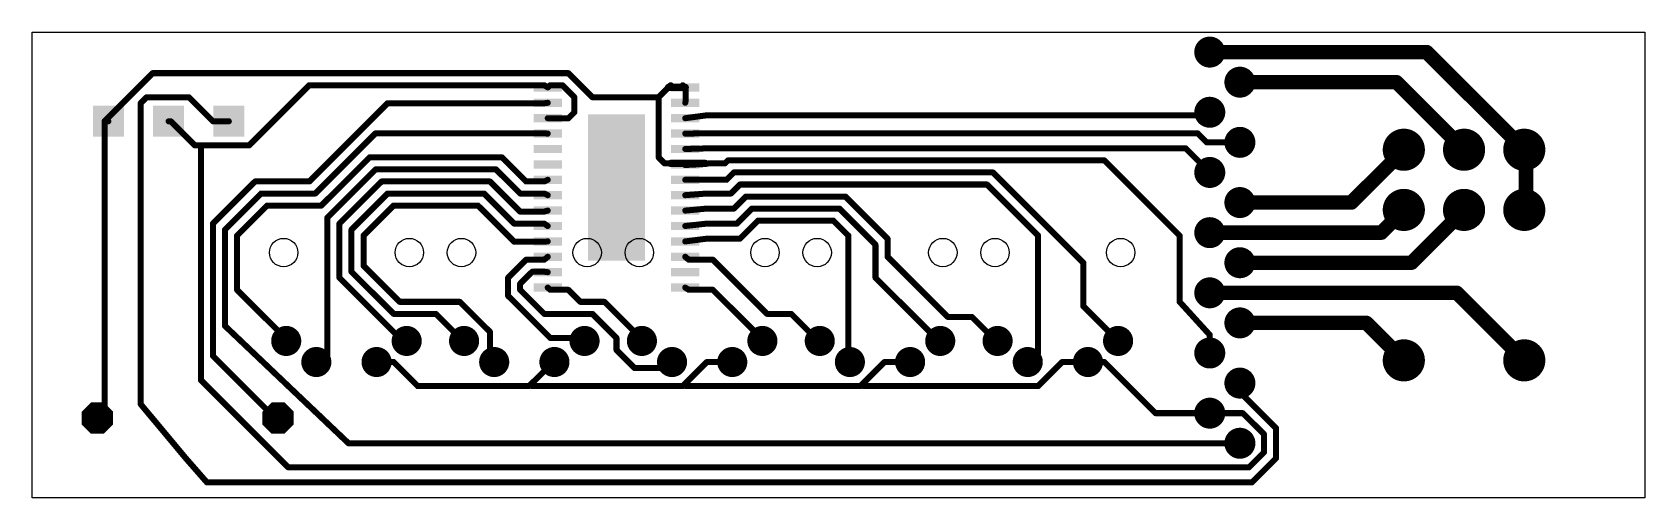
# Model space of a CAD drawing. Extents: x 0 to 68, y -7 to 12.7.
import ezdxf

# ---------------------------------------------------------------- set-up
doc = ezdxf.new("R2010")
doc.units = 0
for name, color, linetype in [('16', 175, 'CONTINUOUS'), ('17', 82, 'CONTINUOUS'), ('20', 7, 'CONTINUOUS')]:
    doc.layers.add(name, color=color, linetype=linetype)

# ---------------------------------------------------------------- blocks, each defined once
blk = doc.blocks.new('ROUNDP')
at = {"const_width": 0.5}
blk.add_lwpolyline([(0, -0.25, 1), (0, 0.25, 1), (0, -0.25)], format="xyb", dxfattribs=at)
blk = doc.blocks.new('SQUAREP')
blk.add_solid([(-0.5, -0.5), (0.5, -0.5), (-0.5, 0.5), (0.5, 0.5)])
blk = doc.blocks.new('OCTAGONP')
at = {"const_width": 0.5}
blk.add_lwpolyline([(-0.25, -0.1036), (-0.25, 0.1036), (-0.1036, 0.25), (0.1036, 0.25), (0.25, 0.1036), (0.25, -0.1036), (0.1036, -0.25), (-0.1036, -0.25), (-0.25, -0.1036), (-0.25, 0.1036)], dxfattribs=at)
blk = doc.blocks.new('RECT')
blk.add_solid([(-0.5, -0.5), (0.5, -0.5), (-0.5, 0.5), (0.5, 0.5)])

msp = doc.modelspace()

# ---------------------------------------------------------------- linework, layer by layer
at = {"layer": '16'}
for points, const_width in [([(58.801, 11.811), (49.657, 11.811)], 0.6096), ([(62.865, 7.747), (58.801, 11.811)], 0.6096), ([(3.048, 8.89), (5.08, 10.922)], 0.254), ([(5.08, 10.922), (22.606, 10.922)], 0.254), ([(22.606, 10.922), (23.622, 9.906)], 0.254), ([(9.144, 7.874), (11.684, 10.414)], 0.254), ([(11.684, 10.414), (21.59, 10.414)], 0.254), ([(21.59, 10.414), (21.738, 10.321)], 0.254), ([(21.844, 10.414), (21.738, 10.321)], 0.254), ([(21.844, 10.414), (22.352, 10.414)], 0.254), ([(22.352, 10.414), (22.86, 9.906)], 0.254), ([(26.924, 10.414), (26.416, 9.906)], 0.254), ([(26.924, 10.321), (26.831, 10.321)], 0.3048), ([(27.538, 10.321), (26.924, 10.321)], 0.3048), ([(26.924, 10.414), (26.924, 10.321)], 0.254), ([(27.432, 10.414), (27.538, 10.321)], 0.254), ([(27.559, 10.287), (27.538, 10.321)], 0.254), ([(27.559, 10.287), (27.559, 9.779)], 0.254), ([(57.531, 10.541), (50.927, 10.541)], 0.6096), ([(60.325, 7.747), (57.531, 10.541)], 0.6096), ([(4.572, 9.652), (4.826, 9.906)], 0.254), ([(4.572, -3.048), (4.572, 9.652)], 0.254), ([(4.826, 9.906), (6.604, 9.906)], 0.254), ([(6.604, 9.906), (7.62, 8.89)], 0.254), ([(11.684, 6.35), (14.986, 9.652)], 0.254), ([(14.986, 9.652), (21.59, 9.652)], 0.254), ([(21.59, 9.652), (21.738, 9.671)], 0.254), ([(22.86, 9.906), (22.86, 9.271)], 0.254), ([(23.622, 9.906), (26.416, 9.906)], 0.254), ([(26.416, 9.906), (26.416, 7.366)], 0.254), ([(27.559, 9.779), (27.538, 9.671)], 0.254), ([(3.048, -4.064), (3.048, 8.89)], 0.254), ([(3.048, 8.89), (3.21, 8.89)], 0.254), ([(5.842, 8.89), (5.75, 8.89)], 0.254), ([(5.842, 8.89), (6.858, 7.874)], 0.254), ([(7.62, 8.89), (8.29, 8.89)], 0.254), ([(21.844, 9.017), (21.738, 9.021)], 0.254), ([(22.606, 9.017), (21.844, 9.017)], 0.254), ([(22.86, 9.271), (22.606, 9.017)], 0.254), ([(28.448, 9.144), (27.538, 9.021)], 0.254), ([(49.53, 9.144), (28.448, 9.144)], 0.254), ([(49.657, 9.271), (49.53, 9.144)], 0.254), ([(11.938, 5.842), (14.478, 8.382)], 0.254), ([(14.478, 8.382), (21.59, 8.382)], 0.254), ([(21.59, 8.382), (21.738, 8.371)], 0.254), ([(28.448, 8.382), (27.538, 8.371)], 0.254), ([(49.149, 8.382), (28.448, 8.382)], 0.254), ([(49.53, 8.001), (49.149, 8.382)], 0.254), ([(6.858, 7.874), (7.112, 7.874)], 0.254), ([(7.112, 7.874), (9.144, 7.874)], 0.254), ([(7.112, -2.032), (7.112, 7.874)], 0.254), ([(12.192, 5.334), (14.224, 7.366)], 0.254), ([(14.224, 7.366), (19.812, 7.366)], 0.254), ([(19.812, 7.366), (20.828, 6.35)], 0.254), ([(26.416, 7.366), (26.67, 7.112)], 0.254), ([(28.448, 7.747), (27.538, 7.721)], 0.254), ([(48.641, 7.747), (28.448, 7.747)], 0.254), ([(49.657, 6.731), (48.641, 7.747)], 0.254), ([(50.927, 8.001), (49.53, 8.001)], 0.254), ([(57.785, 7.62), (55.626, 5.461)], 0.6096), ([(57.785, 7.62), (57.84, 7.69)], 0.6096), ([(60.325, 7.747), (60.38, 7.69)], 0.6096), ([(62.865, 7.747), (62.92, 7.69)], 0.6096), ([(62.992, 7.62), (62.92, 7.69)], 0.6096), ([(62.992, 7.62), (62.992, 5.207)], 0.6096), ([(12.446, 4.826), (14.478, 6.858)], 0.254), ([(14.478, 6.858), (19.558, 6.858)], 0.254), ([(19.558, 6.858), (20.574, 5.842)], 0.254), ([(26.67, 7.112), (26.924, 7.112)], 0.254), ([(26.924, 7.112), (28.386, 7.112)], 0.3048), ([(28.386, 7.112), (27.538, 7.071)], 0.3048), ([(28.575, 7.112), (27.538, 7.071)], 0.254), ([(28.575, 7.112), (29.21, 7.112)], 0.254), ([(29.21, 7.112), (29.337, 7.239)], 0.254), ([(29.281, 6.421), (29.591, 6.731)], 0.254), ([(29.337, 7.239), (45.212, 7.239)], 0.254), ([(29.591, 6.731), (40.513, 6.731)], 0.254), ([(40.513, 6.731), (44.323, 2.921)], 0.254), ([(45.212, 7.239), (48.387, 4.064)], 0.254), ([(7.62, 4.572), (9.398, 6.35)], 0.254), ([(9.398, 6.35), (11.684, 6.35)], 0.254), ([(12.954, 4.572), (14.732, 6.35)], 0.254), ([(14.732, 6.35), (19.304, 6.35)], 0.254), ([(19.304, 6.35), (20.574, 5.08)], 0.254), ([(20.828, 6.35), (21.59, 6.35)], 0.254), ([(21.59, 6.35), (21.738, 6.421)], 0.254), ([(27.538, 6.421), (29.281, 6.421)], 0.254), ([(29.845, 6.223), (29.464, 5.842)], 0.254), ([(40.259, 6.223), (29.845, 6.223)], 0.254), ([(42.418, 4.064), (40.259, 6.223)], 0.254), ([(8.128, 4.318), (9.652, 5.842)], 0.254), ([(8.636, 4.064), (9.906, 5.334)], 0.254), ([(9.652, 5.842), (11.938, 5.842)], 0.254), ([(9.906, 5.334), (12.192, 5.334)], 0.254), ([(13.462, 4.318), (14.986, 5.842)], 0.254), ([(13.97, 4.064), (15.24, 5.334)], 0.254), ([(14.986, 5.842), (19.05, 5.842)], 0.254), ([(15.24, 5.334), (18.796, 5.334)], 0.254), ([(18.796, 5.334), (20.32, 3.81)], 0.254), ([(19.05, 5.842), (20.32, 4.572)], 0.254), ([(20.574, 5.842), (21.59, 5.842)], 0.254), ([(21.59, 5.842), (21.738, 5.771)], 0.254), ([(28.448, 5.842), (27.538, 5.771)], 0.254), ([(29.464, 5.842), (28.448, 5.842)], 0.254), ([(30.099, 5.715), (29.591, 5.207)], 0.254), ([(34.29, 5.715), (30.099, 5.715)], 0.254), ([(36.068, 3.937), (34.29, 5.715)], 0.254), ([(55.626, 5.461), (50.927, 5.461)], 0.6096), ([(57.785, 5.08), (57.84, 5.15)], 0.6096), ([(60.325, 5.08), (60.38, 5.15)], 0.6096), ([(62.992, 5.207), (62.92, 5.15)], 0.6096), ([(12.446, -1.016), (12.446, 4.826)], 0.254), ([(20.574, 5.08), (21.59, 5.08)], 0.254), ([(21.59, 5.08), (21.738, 5.121)], 0.254), ([(28.448, 5.207), (27.538, 5.121)], 0.254), ([(29.591, 5.207), (28.448, 5.207)], 0.254), ([(30.353, 5.207), (29.718, 4.572)], 0.254), ([(30.607, 4.699), (29.845, 3.937)], 0.254), ([(34.036, 5.207), (30.353, 5.207)], 0.254), ([(33.782, 4.699), (30.607, 4.699)], 0.254), ([(34.417, 4.064), (33.782, 4.699)], 0.254), ([(35.56, 3.683), (34.036, 5.207)], 0.254), ([(57.785, 5.08), (56.896, 4.191)], 0.6096), ([(60.325, 5.08), (58.166, 2.921)], 0.6096), ([(7.62, -1.016), (7.62, 4.572)], 0.254), ([(8.128, 0.254), (8.128, 4.318)], 0.254), ([(8.636, 1.778), (8.636, 4.064)], 0.254), ([(12.954, 2.286), (12.954, 4.572)], 0.254), ([(13.462, 2.54), (13.462, 4.318)], 0.254), ([(13.97, 2.794), (13.97, 4.064)], 0.254), ([(20.32, 4.572), (21.59, 4.572)], 0.254), ([(21.59, 4.572), (21.738, 4.471)], 0.254), ([(28.448, 4.572), (27.538, 4.471)], 0.254), ([(29.718, 4.572), (28.448, 4.572)], 0.254), ([(34.417, -0.889), (34.417, 4.064)], 0.254), ([(42.418, -0.889), (42.418, 4.064)], 0.254), ([(48.387, 4.064), (48.387, 1.27)], 0.254), ([(56.896, 4.191), (49.657, 4.191)], 0.6096), ([(20.32, 3.81), (21.59, 3.81)], 0.254), ([(21.59, 3.81), (21.738, 3.821)], 0.254), ([(28.448, 3.937), (27.538, 3.821)], 0.254), ([(29.845, 3.937), (28.448, 3.937)], 0.254), ([(35.56, 2.286), (35.56, 3.683)], 0.254), ([(36.068, 3.175), (36.068, 3.937)], 0.254), ([(15.494, 1.27), (13.97, 2.794)], 0.254), ([(20.066, 2.286), (20.828, 3.048)], 0.254), ([(20.828, 3.048), (21.59, 3.048)], 0.254), ([(21.59, 3.048), (21.738, 3.171)], 0.254), ([(27.686, 3.048), (27.538, 3.171)], 0.254), ([(28.702, 3.048), (27.686, 3.048)], 0.254), ([(30.988, 0.762), (28.702, 3.048)], 0.254), ([(38.608, 0.635), (36.068, 3.175)], 0.254), ([(44.323, 2.921), (44.323, 1.086)], 0.254), ([(58.166, 2.921), (50.927, 2.921)], 0.6096), ([(15.748, -0.508), (12.954, 2.286)], 0.254), ([(15.24, 0.762), (13.462, 2.54)], 0.254), ([(20.066, 1.524), (20.066, 2.286)], 0.254), ([(20.574, 2.032), (21.082, 2.54)], 0.254), ([(20.574, 1.778), (20.574, 2.032)], 0.254), ([(21.082, 2.54), (21.59, 2.54)], 0.254), ([(21.59, 2.54), (21.738, 2.521)], 0.254), ([(38.227, -0.381), (35.56, 2.286)], 0.254), ([(10.668, -0.254), (8.636, 1.778)], 0.254), ([(18.034, 1.27), (15.494, 1.27)], 0.254), ([(19.304, 0), (18.034, 1.27)], 0.254), ([(21.844, -0.254), (20.066, 1.524)], 0.254), ([(21.59, 0.762), (20.574, 1.778)], 0.254), ([(21.844, 1.778), (21.738, 1.871)], 0.254), ([(22.606, 1.778), (21.844, 1.778)], 0.254), ([(23.114, 1.27), (22.606, 1.778)], 0.254), ([(24.13, 1.27), (23.114, 1.27)], 0.254), ([(25.654, -0.254), (24.13, 1.27)], 0.254), ([(27.686, 1.778), (27.538, 1.871)], 0.254), ([(28.702, 1.778), (27.686, 1.778)], 0.254), ([(30.734, -0.254), (28.702, 1.778)], 0.254), ([(48.387, 1.27), (49.657, -0.127)], 0.254), ([(60.071, 1.651), (49.657, 1.651)], 0.6096), ([(62.865, -1.143), (60.071, 1.651)], 0.6096), ([(17.018, 0.762), (15.24, 0.762)], 0.254), ([(18.034, -0.254), (17.018, 0.762)], 0.254), ([(23.622, 0.762), (21.59, 0.762)], 0.254), ([(24.638, -0.254), (23.622, 0.762)], 0.254), ([(32.004, 0.762), (30.988, 0.762)], 0.254), ([(33.02, -0.254), (32.004, 0.762)], 0.254), ([(39.624, 0.635), (38.608, 0.635)], 0.254), ([(40.64, -0.381), (39.624, 0.635)], 0.254), ([(44.323, 1.086), (45.79, -0.381)], 0.254), ([(56.261, 0.381), (50.927, 0.381)], 0.6096), ([(57.785, -1.143), (56.261, 0.381)], 0.6096), ([(13.335, -4.699), (8.128, 0.254)], 0.254), ([(19.304, -1.27), (19.304, 0)], 0.254), ([(49.657, -0.127), (49.657, -0.889)], 0.254), ([(10.668, -0.254), (10.71, -0.381)], 0.254), ([(15.748, -0.508), (15.79, -0.381)], 0.254), ([(18.034, -0.254), (18.21, -0.381)], 0.254), ([(23.114, -0.254), (21.844, -0.254)], 0.254), ([(23.114, -0.254), (23.29, -0.381)], 0.254), ([(24.638, -0.762), (24.638, -0.254)], 0.254), ([(25.4, -1.524), (24.638, -0.762)], 0.254), ([(25.654, -0.254), (25.71, -0.381)], 0.254), ([(30.734, -0.254), (30.79, -0.381)], 0.254), ([(33.02, -0.254), (33.21, -0.381)], 0.254), ([(38.227, -0.381), (38.29, -0.381)], 0.254), ([(40.64, -0.381), (40.71, -0.381)], 0.254), ([(10.16, -3.556), (7.62, -1.016)], 0.254), ([(12.192, -1.27), (11.98, -1.27)], 0.254), ([(12.192, -1.27), (12.446, -1.016)], 0.254), ([(15.24, -1.27), (14.52, -1.27)], 0.254), ([(16.256, -2.286), (15.24, -1.27)], 0.254), ([(19.304, -1.27), (19.48, -1.27)], 0.254), ([(21.971, -1.27), (21.0185, -2.2225)], 0.254), ([(21.971, -1.27), (22.02, -1.27)], 0.254), ([(26.924, -1.27), (26.67, -1.524)], 0.254), ([(26.924, -1.27), (26.98, -1.27)], 0.254), ([(27.4955, -2.2225), (28.448, -1.27)], 0.254), ([(28.448, -1.27), (29.52, -1.27)], 0.254), ([(34.544, -1.27), (34.417, -0.889)], 0.254), ([(34.544, -1.27), (34.48, -1.27)], 0.254), ([(34.9885, -2.2225), (35.941, -1.27)], 0.254), ([(35.941, -1.27), (37.02, -1.27)], 0.254), ([(42.037, -1.27), (41.98, -1.27)], 0.254), ([(42.037, -1.27), (42.418, -0.889)], 0.254), ([(42.418, -2.286), (43.434, -1.27)], 0.254), ([(43.434, -1.27), (44.52, -1.27)], 0.254), ([(45.212, -1.27), (44.52, -1.27)], 0.254), ([(47.371, -3.429), (45.212, -1.27)], 0.254), ([(57.785, -1.143), (57.84, -1.2)], 0.6096), ([(62.865, -1.143), (62.92, -1.2)], 0.6096), ([(10.795, -5.715), (7.112, -2.032)], 0.254), ([(26.67, -1.524), (25.4, -1.524)], 0.254), ([(50.927, -2.54), (50.927, -2.159)], 0.254), ([(20.955, -2.286), (16.256, -2.286)], 0.254), ([(21.0185, -2.2225), (20.955, -2.286)], 0.254), ([(21.082, -2.286), (21.0185, -2.2225)], 0.254), ([(21.082, -2.286), (27.432, -2.286)], 0.254), ([(27.432, -2.286), (27.4955, -2.2225)], 0.254), ([(27.559, -2.286), (27.4955, -2.2225)], 0.254), ([(27.559, -2.286), (34.925, -2.286)], 0.254), ([(34.925, -2.286), (34.9885, -2.2225)], 0.254), ([(35.052, -2.286), (34.9885, -2.2225)], 0.254), ([(35.052, -2.286), (42.418, -2.286)], 0.254), ([(52.451, -4.064), (50.927, -2.54)], 0.254), ([(6.477, -5.334), (4.572, -3.048)], 0.254), ([(49.657, -3.429), (47.371, -3.429)], 0.254), ([(49.657, -3.429), (51.054, -3.429)], 0.254), ([(51.054, -3.429), (51.943, -4.318)], 0.254), ([(2.794, -3.81), (2.748, -3.636)], 0.254), ([(3.048, -4.064), (2.748, -3.636)], 0.254), ([(2.794, -3.81), (3.048, -4.064)], 0.254), ([(10.16, -3.556), (10.368, -3.636)], 0.254), ([(52.451, -5.334), (52.451, -4.064)], 0.254), ([(13.335, -4.699), (50.927, -4.699)], 0.254), ([(51.943, -4.318), (51.943, -5.08)], 0.254), ([(6.477, -5.334), (7.366, -6.35)], 0.254), ([(51.943, -5.08), (51.308, -5.715)], 0.254), ([(51.435, -6.35), (52.451, -5.334)], 0.254), ([(51.308, -5.715), (10.795, -5.715)], 0.254), ([(7.366, -6.35), (51.435, -6.35)], 0.254)]:
    msp.add_lwpolyline(points, dxfattribs=dict(at, const_width=const_width))
for points, const_width in [([(49.657, 11.9634, 1), (49.657, 11.6586)], 0.3048), ([(58.9088, 11.9188, 1), (58.6932, 11.7032)], 0.3048), ([(58.801, 11.6586, 1), (58.801, 11.9634)], 0.3048), ([(5.08, 10.9855, 1), (5.08, 10.8585)], 0.127), ([(5.1249, 10.8771, 1), (5.0351, 10.9669)], 0.127), ([(22.6509, 10.9669, 1), (22.5611, 10.8771)], 0.127), ([(22.606, 10.8585, 1), (22.606, 10.9855)], 0.127), ([(11.684, 10.4775, 1), (11.684, 10.3505)], 0.127), ([(11.7289, 10.3691, 1), (11.6391, 10.4589)], 0.127), ([(21.6238, 10.4678, 1), (21.5562, 10.3602)], 0.127), ([(21.59, 10.3505, 1), (21.59, 10.4775)], 0.127), ([(21.6961, 10.3687, 1), (21.7799, 10.2733)], 0.127), ([(21.7042, 10.2672, 1), (21.7718, 10.3748)], 0.127), ([(21.844, 10.4775, 1), (21.844, 10.3505)], 0.127), ([(21.8859, 10.3663, 1), (21.8021, 10.4617)], 0.127), ([(22.3969, 10.4589, 1), (22.3071, 10.3691)], 0.127), ([(22.352, 10.3505, 1), (22.352, 10.4775)], 0.127), ([(26.831, 10.3972, 1), (26.831, 10.2448)], 0.1524), ([(26.924, 10.3972, 1), (26.924, 10.2448)], 0.1524), ([(26.9875, 10.414, 1), (26.8605, 10.414)], 0.127), ([(26.8605, 10.321, 1), (26.9875, 10.321)], 0.127), ([(26.9689, 10.3691, 1), (26.8791, 10.4589)], 0.127), ([(26.924, 10.2448, 1), (26.924, 10.3972)], 0.1524), ([(27.4739, 10.4617, 1), (27.3901, 10.3663)], 0.127), ([(27.592, 10.3544, 1), (27.484, 10.2876)], 0.127), ([(27.6225, 10.287, 1), (27.4955, 10.287)], 0.127), ([(27.4961, 10.2733, 1), (27.5799, 10.3687)], 0.127), ([(27.505, 10.2536, 1), (27.613, 10.3204)], 0.127), ([(27.538, 10.2448, 1), (27.538, 10.3972)], 0.1524), ([(50.927, 10.6934, 1), (50.927, 10.3886)], 0.3048), ([(57.6388, 10.6488, 1), (57.4232, 10.4332)], 0.3048), ([(57.531, 10.3886, 1), (57.531, 10.6934)], 0.3048), ([(4.6355, 9.652, 1), (4.5085, 9.652)], 0.127), ([(4.5271, 9.6969, 1), (4.6169, 9.6071)], 0.127), ([(4.826, 9.9695, 1), (4.826, 9.8425)], 0.127), ([(4.8709, 9.8611, 1), (4.7811, 9.9509)], 0.127), ([(6.6489, 9.9509, 1), (6.5591, 9.8611)], 0.127), ([(6.604, 9.8425, 1), (6.604, 9.9695)], 0.127), ([(14.986, 9.7155, 1), (14.986, 9.5885)], 0.127), ([(15.0309, 9.6071, 1), (14.9411, 9.6969)], 0.127), ([(21.5819, 9.715, 1), (21.5981, 9.589)], 0.127), ([(21.59, 9.5885, 1), (21.59, 9.7155)], 0.127), ([(21.7461, 9.608, 1), (21.7299, 9.734)], 0.127), ([(22.9235, 9.906, 1), (22.7965, 9.906)], 0.127), ([(22.8151, 9.8611, 1), (22.9049, 9.9509)], 0.127), ([(23.622, 9.9695, 1), (23.622, 9.8425)], 0.127), ([(23.5771, 9.8611, 1), (23.6669, 9.9509)], 0.127), ([(26.4795, 9.906, 1), (26.3525, 9.906)], 0.127), ([(26.3711, 9.9509, 1), (26.4609, 9.8611)], 0.127), ([(26.416, 9.8425, 1), (26.416, 9.9695)], 0.127), ([(27.4757, 9.6831, 1), (27.6003, 9.6589)], 0.127), ([(27.4955, 9.779, 1), (27.6225, 9.779)], 0.127), ([(27.6213, 9.7669, 1), (27.4967, 9.7911)], 0.127), ([(3.1115, 8.89, 1), (2.9845, 8.89)], 0.127), ([(3.048, 8.9535, 1), (3.048, 8.8265)], 0.127), ([(3.0031, 8.9349, 1), (3.0929, 8.8451)], 0.127), ([(3.21, 8.8265, 1), (3.21, 8.9535)], 0.127), ([(5.75, 8.9535, 1), (5.75, 8.8265)], 0.127), ([(5.8869, 8.9349, 1), (5.7971, 8.8451)], 0.127), ([(5.842, 8.8265, 1), (5.842, 8.9535)], 0.127), ([(7.62, 8.9535, 1), (7.62, 8.8265)], 0.127), ([(7.5751, 8.8451, 1), (7.6649, 8.9349)], 0.127), ([(8.29, 8.8265, 1), (8.29, 8.9535)], 0.127), ([(21.7404, 9.0845, 1), (21.7356, 8.9575)], 0.127), ([(21.844, 9.0805, 1), (21.844, 8.9535)], 0.127), ([(21.8416, 8.9535, 1), (21.8464, 9.0805)], 0.127), ([(22.5611, 9.0619, 1), (22.6509, 8.9721)], 0.127), ([(22.606, 8.9535, 1), (22.606, 9.0805)], 0.127), ([(22.7965, 9.271, 1), (22.9235, 9.271)], 0.127), ([(22.9049, 9.2261, 1), (22.8151, 9.3159)], 0.127), ([(27.5295, 9.0839, 1), (27.5465, 8.9581)], 0.127), ([(28.448, 9.2075, 1), (28.448, 9.0805)], 0.127), ([(28.4565, 9.0811, 1), (28.4395, 9.2069)], 0.127), ([(49.4851, 9.1889, 1), (49.5749, 9.0991)], 0.127), ([(49.53, 9.0805, 1), (49.53, 9.2075)], 0.127), ([(49.7019, 9.2261, 1), (49.6121, 9.3159)], 0.127), ([(14.478, 8.4455, 1), (14.478, 8.3185)], 0.127), ([(14.5229, 8.3371, 1), (14.4331, 8.4269)], 0.127), ([(21.5947, 8.4453, 1), (21.5853, 8.3187)], 0.127), ([(21.59, 8.3185, 1), (21.59, 8.4455)], 0.127), ([(21.7333, 8.3077, 1), (21.7427, 8.4343)], 0.127), ([(27.5372, 8.4345, 1), (27.5388, 8.3075)], 0.127), ([(28.448, 8.4455, 1), (28.448, 8.3185)], 0.127), ([(28.4488, 8.3185, 1), (28.4472, 8.4455)], 0.127), ([(49.1939, 8.4269, 1), (49.1041, 8.3371)], 0.127), ([(49.149, 8.3185, 1), (49.149, 8.4455)], 0.127), ([(6.858, 7.9375, 1), (6.858, 7.8105)], 0.127), ([(6.8131, 7.8291, 1), (6.9029, 7.9189)], 0.127), ([(7.112, 7.9375, 1), (7.112, 7.8105)], 0.127), ([(7.1755, 7.874, 1), (7.0485, 7.874)], 0.127), ([(7.112, 7.8105, 1), (7.112, 7.9375)], 0.127), ([(9.0991, 7.9189, 1), (9.1889, 7.8291)], 0.127), ([(9.144, 7.8105, 1), (9.144, 7.9375)], 0.127), ([(14.224, 7.4295, 1), (14.224, 7.3025)], 0.127), ([(14.2689, 7.3211, 1), (14.1791, 7.4109)], 0.127), ([(19.8569, 7.4109, 1), (19.7671, 7.3211)], 0.127), ([(19.812, 7.3025, 1), (19.812, 7.4295)], 0.127), ([(26.4609, 7.4109, 1), (26.3711, 7.3211)], 0.127), ([(27.5362, 7.7845, 1), (27.5398, 7.6575)], 0.127), ([(28.448, 7.8105, 1), (28.448, 7.6835)], 0.127), ([(28.4498, 7.6835, 1), (28.4462, 7.8105)], 0.127), ([(48.6859, 7.7919, 1), (48.5961, 7.7021)], 0.127), ([(48.641, 7.6835, 1), (48.641, 7.8105)], 0.127), ([(49.53, 8.0645, 1), (49.53, 7.9375)], 0.127), ([(49.4851, 7.9561, 1), (49.5749, 8.0459)], 0.127), ([(50.927, 7.9375, 1), (50.927, 8.0645)], 0.127), ([(57.6652, 7.7142, 1), (57.9048, 7.5258)], 0.3048), ([(57.8928, 7.5122, 1), (57.6772, 7.7278)], 0.3048), ([(57.9598, 7.5958, 1), (57.7202, 7.7842)], 0.3048), ([(60.4347, 7.8528, 1), (60.2153, 7.6412)], 0.3048), ([(60.2172, 7.6392, 1), (60.4328, 7.8548)], 0.3048), ([(60.2703, 7.5842, 1), (60.4897, 7.7958)], 0.3048), ([(62.9747, 7.8528, 1), (62.7553, 7.6412)], 0.3048), ([(62.7572, 7.6392, 1), (62.9728, 7.8548)], 0.3048), ([(63.0262, 7.7993, 1), (62.8138, 7.5807)], 0.3048), ([(62.8103, 7.5842, 1), (63.0297, 7.7958)], 0.3048), ([(63.1444, 7.62, 1), (62.8396, 7.62)], 0.3048), ([(62.8858, 7.5107, 1), (63.0982, 7.7293)], 0.3048), ([(14.478, 6.9215, 1), (14.478, 6.7945)], 0.127), ([(14.5229, 6.8131, 1), (14.4331, 6.9029)], 0.127), ([(19.6029, 6.9029, 1), (19.5131, 6.8131)], 0.127), ([(19.558, 6.7945, 1), (19.558, 6.9215)], 0.127), ([(26.3525, 7.366, 1), (26.4795, 7.366)], 0.127), ([(26.67, 7.1755, 1), (26.67, 7.0485)], 0.127), ([(26.6251, 7.0671, 1), (26.7149, 7.1569)], 0.127), ([(26.924, 7.1882, 1), (26.924, 7.0358)], 0.1524), ([(26.924, 7.0485, 1), (26.924, 7.1755)], 0.127), ([(27.5343, 7.1471, 1), (27.5417, 6.9949)], 0.1524), ([(27.5355, 7.1345, 1), (27.5405, 7.0075)], 0.127), ([(28.3897, 7.0359, 1), (28.3823, 7.1881)], 0.1524), ([(28.386, 7.0358, 1), (28.386, 7.1882)], 0.1524), ([(28.575, 7.1755, 1), (28.575, 7.0485)], 0.127), ([(28.5775, 7.0485, 1), (28.5725, 7.1755)], 0.127), ([(29.1651, 7.1569, 1), (29.2549, 7.0671)], 0.127), ([(29.21, 7.0485, 1), (29.21, 7.1755)], 0.127), ([(29.337, 7.3025, 1), (29.337, 7.1755)], 0.127), ([(29.3819, 7.1941, 1), (29.2921, 7.2839)], 0.127), ([(29.591, 6.7945, 1), (29.591, 6.6675)], 0.127), ([(29.6359, 6.6861, 1), (29.5461, 6.7759)], 0.127), ([(40.5579, 6.7759, 1), (40.4681, 6.6861)], 0.127), ([(40.513, 6.6675, 1), (40.513, 6.7945)], 0.127), ([(45.2569, 7.2839, 1), (45.1671, 7.1941)], 0.127), ([(45.212, 7.1755, 1), (45.212, 7.3025)], 0.127), ([(49.6121, 6.6861, 1), (49.7019, 6.7759)], 0.127), ([(9.398, 6.4135, 1), (9.398, 6.2865)], 0.127), ([(9.4429, 6.3051, 1), (9.3531, 6.3949)], 0.127), ([(11.6391, 6.3949, 1), (11.7289, 6.3051)], 0.127), ([(11.684, 6.2865, 1), (11.684, 6.4135)], 0.127), ([(14.732, 6.4135, 1), (14.732, 6.2865)], 0.127), ([(14.7769, 6.3051, 1), (14.6871, 6.3949)], 0.127), ([(19.3489, 6.3949, 1), (19.2591, 6.3051)], 0.127), ([(19.304, 6.2865, 1), (19.304, 6.4135)], 0.127), ([(20.828, 6.4135, 1), (20.828, 6.2865)], 0.127), ([(20.7831, 6.3051, 1), (20.8729, 6.3949)], 0.127), ([(21.5625, 6.4073, 1), (21.6175, 6.2927)], 0.127), ([(21.59, 6.2865, 1), (21.59, 6.4135)], 0.127), ([(21.7655, 6.3637, 1), (21.7105, 6.4783)], 0.127), ([(27.538, 6.4845, 1), (27.538, 6.3575)], 0.127), ([(29.2361, 6.4659, 1), (29.3259, 6.3761)], 0.127), ([(29.281, 6.3575, 1), (29.281, 6.4845)], 0.127), ([(29.845, 6.2865, 1), (29.845, 6.1595)], 0.127), ([(29.8899, 6.1781, 1), (29.8001, 6.2679)], 0.127), ([(40.3039, 6.2679, 1), (40.2141, 6.1781)], 0.127), ([(40.259, 6.1595, 1), (40.259, 6.2865)], 0.127), ([(9.652, 5.9055, 1), (9.652, 5.7785)], 0.127), ([(9.6969, 5.7971, 1), (9.6071, 5.8869)], 0.127), ([(9.906, 5.3975, 1), (9.906, 5.2705)], 0.127), ([(9.9509, 5.2891, 1), (9.8611, 5.3789)], 0.127), ([(11.8931, 5.8869, 1), (11.9829, 5.7971)], 0.127), ([(11.938, 5.7785, 1), (11.938, 5.9055)], 0.127), ([(12.1471, 5.3789, 1), (12.2369, 5.2891)], 0.127), ([(12.192, 5.2705, 1), (12.192, 5.3975)], 0.127), ([(14.986, 5.9055, 1), (14.986, 5.7785)], 0.127), ([(15.0309, 5.7971, 1), (14.9411, 5.8869)], 0.127), ([(15.24, 5.3975, 1), (15.24, 5.2705)], 0.127), ([(15.2849, 5.2891, 1), (15.1951, 5.3789)], 0.127), ([(18.8409, 5.3789, 1), (18.7511, 5.2891)], 0.127), ([(18.796, 5.2705, 1), (18.796, 5.3975)], 0.127), ([(19.0949, 5.8869, 1), (19.0051, 5.7971)], 0.127), ([(19.05, 5.7785, 1), (19.05, 5.9055)], 0.127), ([(20.574, 5.9055, 1), (20.574, 5.7785)], 0.127), ([(20.5291, 5.7971, 1), (20.6189, 5.8869)], 0.127), ([(21.6175, 5.8993, 1), (21.5625, 5.7847)], 0.127), ([(21.59, 5.7785, 1), (21.59, 5.9055)], 0.127), ([(21.7105, 5.7137, 1), (21.7655, 5.8283)], 0.127), ([(27.5331, 5.8343, 1), (27.5429, 5.7077)], 0.127), ([(28.448, 5.9055, 1), (28.448, 5.7785)], 0.127), ([(28.4529, 5.7787, 1), (28.4431, 5.9053)], 0.127), ([(29.4191, 5.8869, 1), (29.5089, 5.7971)], 0.127), ([(29.464, 5.7785, 1), (29.464, 5.9055)], 0.127), ([(30.099, 5.7785, 1), (30.099, 5.6515)], 0.127), ([(30.1439, 5.6701, 1), (30.0541, 5.7599)], 0.127), ([(34.3349, 5.7599, 1), (34.2451, 5.6701)], 0.127), ([(34.29, 5.6515, 1), (34.29, 5.7785)], 0.127), ([(50.927, 5.6134, 1), (50.927, 5.3086)], 0.3048), ([(55.5182, 5.5688, 1), (55.7338, 5.3532)], 0.3048), ([(55.626, 5.3086, 1), (55.626, 5.6134)], 0.3048), ([(57.9598, 5.0558, 1), (57.7202, 5.2442)], 0.3048), ([(60.4998, 5.0558, 1), (60.2602, 5.2442)], 0.3048), ([(63.0866, 5.0875, 1), (62.8974, 5.3265)], 0.3048), ([(12.5095, 4.826, 1), (12.3825, 4.826)], 0.127), ([(12.4011, 4.8709, 1), (12.4909, 4.7811)], 0.127), ([(20.574, 5.1435, 1), (20.574, 5.0165)], 0.127), ([(20.5291, 5.0351, 1), (20.6189, 5.1249)], 0.127), ([(21.573, 5.1412, 1), (21.607, 5.0188)], 0.127), ([(21.59, 5.0165, 1), (21.59, 5.1435)], 0.127), ([(21.755, 5.0598, 1), (21.721, 5.1822)], 0.127), ([(27.532, 5.1842, 1), (27.544, 5.0578)], 0.127), ([(28.448, 5.2705, 1), (28.448, 5.1435)], 0.127), ([(28.454, 5.1438, 1), (28.442, 5.2702)], 0.127), ([(29.5461, 5.2519, 1), (29.6359, 5.1621)], 0.127), ([(29.591, 5.1435, 1), (29.591, 5.2705)], 0.127), ([(30.353, 5.2705, 1), (30.353, 5.1435)], 0.127), ([(30.3979, 5.1621, 1), (30.3081, 5.2519)], 0.127), ([(30.607, 4.7625, 1), (30.607, 4.6355)], 0.127), ([(30.6519, 4.6541, 1), (30.5621, 4.7439)], 0.127), ([(33.8269, 4.7439, 1), (33.7371, 4.6541)], 0.127), ([(33.782, 4.6355, 1), (33.782, 4.7625)], 0.127), ([(34.0809, 5.2519, 1), (33.9911, 5.1621)], 0.127), ([(34.036, 5.1435, 1), (34.036, 5.2705)], 0.127), ([(57.6652, 5.1742, 1), (57.9048, 4.9858)], 0.3048), ([(57.8928, 4.9722, 1), (57.6772, 5.1878)], 0.3048), ([(60.2052, 5.1742, 1), (60.4448, 4.9858)], 0.3048), ([(60.4328, 4.9722, 1), (60.2172, 5.1878)], 0.3048), ([(62.8254, 5.2695, 1), (63.0146, 5.0305)], 0.3048), ([(62.8396, 5.207, 1), (63.1444, 5.207)], 0.3048), ([(7.6835, 4.572, 1), (7.5565, 4.572)], 0.127), ([(7.5751, 4.6169, 1), (7.6649, 4.5271)], 0.127), ([(8.1915, 4.318, 1), (8.0645, 4.318)], 0.127), ([(8.0831, 4.3629, 1), (8.1729, 4.2731)], 0.127), ([(8.6995, 4.064, 1), (8.5725, 4.064)], 0.127), ([(8.5911, 4.1089, 1), (8.6809, 4.0191)], 0.127), ([(13.0175, 4.572, 1), (12.8905, 4.572)], 0.127), ([(12.9091, 4.6169, 1), (12.9989, 4.5271)], 0.127), ([(13.5255, 4.318, 1), (13.3985, 4.318)], 0.127), ([(13.4171, 4.3629, 1), (13.5069, 4.2731)], 0.127), ([(14.0335, 4.064, 1), (13.9065, 4.064)], 0.127), ([(13.9251, 4.1089, 1), (14.0149, 4.0191)], 0.127), ([(20.32, 4.6355, 1), (20.32, 4.5085)], 0.127), ([(20.2751, 4.5271, 1), (20.3649, 4.6169)], 0.127), ([(21.6258, 4.6245, 1), (21.5542, 4.5195)], 0.127), ([(21.59, 4.5085, 1), (21.59, 4.6355)], 0.127), ([(21.7022, 4.4185, 1), (21.7738, 4.5235)], 0.127), ([(27.531, 4.5341, 1), (27.545, 4.4079)], 0.127), ([(28.448, 4.6355, 1), (28.448, 4.5085)], 0.127), ([(28.455, 4.5089, 1), (28.441, 4.6351)], 0.127), ([(29.6731, 4.6169, 1), (29.7629, 4.5271)], 0.127), ([(29.718, 4.5085, 1), (29.718, 4.6355)], 0.127), ([(34.4805, 4.064, 1), (34.3535, 4.064)], 0.127), ([(34.3721, 4.0191, 1), (34.4619, 4.1089)], 0.127), ([(42.4815, 4.064, 1), (42.3545, 4.064)], 0.127), ([(42.3731, 4.0191, 1), (42.4629, 4.1089)], 0.127), ([(48.4505, 4.064, 1), (48.3235, 4.064)], 0.127), ([(48.3421, 4.0191, 1), (48.4319, 4.1089)], 0.127), ([(49.657, 4.3434, 1), (49.657, 4.0386)], 0.3048), ([(56.7882, 4.2988, 1), (57.0038, 4.0832)], 0.3048), ([(56.896, 4.0386, 1), (56.896, 4.3434)], 0.3048), ([(20.32, 3.8735, 1), (20.32, 3.7465)], 0.127), ([(20.2751, 3.7651, 1), (20.3649, 3.8549)], 0.127), ([(21.5853, 3.8733, 1), (21.5947, 3.7467)], 0.127), ([(21.59, 3.7465, 1), (21.59, 3.8735)], 0.127), ([(21.7427, 3.7577, 1), (21.7333, 3.8843)], 0.127), ([(27.53, 3.884, 1), (27.546, 3.758)], 0.127), ([(28.448, 4.0005, 1), (28.448, 3.8735)], 0.127), ([(28.456, 3.874, 1), (28.44, 4)], 0.127), ([(29.8001, 3.9819, 1), (29.8899, 3.8921)], 0.127), ([(29.845, 3.8735, 1), (29.845, 4.0005)], 0.127), ([(35.6235, 3.683, 1), (35.4965, 3.683)], 0.127), ([(35.5151, 3.6381, 1), (35.6049, 3.7279)], 0.127), ([(36.1315, 3.937, 1), (36.0045, 3.937)], 0.127), ([(36.0231, 3.8921, 1), (36.1129, 3.9819)], 0.127), ([(14.0149, 2.8389, 1), (13.9251, 2.7491)], 0.127), ([(13.9065, 2.794, 1), (14.0335, 2.794)], 0.127), ([(20.828, 3.1115, 1), (20.828, 2.9845)], 0.127), ([(20.8729, 3.0031, 1), (20.7831, 3.0929)], 0.127), ([(21.5494, 3.0968, 1), (21.6306, 2.9992)], 0.127), ([(21.59, 2.9845, 1), (21.59, 3.1115)], 0.127), ([(21.7786, 3.1222, 1), (21.6974, 3.2198)], 0.127), ([(27.5786, 3.2198, 1), (27.4974, 3.1222)], 0.127), ([(27.686, 3.1115, 1), (27.686, 2.9845)], 0.127), ([(27.6454, 2.9992, 1), (27.7266, 3.0968)], 0.127), ([(28.7469, 3.0929, 1), (28.6571, 3.0031)], 0.127), ([(28.702, 2.9845, 1), (28.702, 3.1115)], 0.127), ([(36.1129, 3.2199, 1), (36.0231, 3.1301)], 0.127), ([(36.0045, 3.175, 1), (36.1315, 3.175)], 0.127), ([(44.3865, 2.921, 1), (44.2595, 2.921)], 0.127), ([(44.2781, 2.8761, 1), (44.3679, 2.9659)], 0.127), ([(50.927, 3.0734, 1), (50.927, 2.7686)], 0.3048), ([(58.0582, 3.0288, 1), (58.2738, 2.8132)], 0.3048), ([(58.166, 2.7686, 1), (58.166, 3.0734)], 0.3048), ([(12.9989, 2.3309, 1), (12.9091, 2.2411)], 0.127), ([(12.8905, 2.286, 1), (13.0175, 2.286)], 0.127), ([(13.5069, 2.5849, 1), (13.4171, 2.4951)], 0.127), ([(13.3985, 2.54, 1), (13.5255, 2.54)], 0.127), ([(20.1295, 2.286, 1), (20.0025, 2.286)], 0.127), ([(20.0211, 2.3309, 1), (20.1109, 2.2411)], 0.127), ([(20.6375, 2.032, 1), (20.5105, 2.032)], 0.127), ([(20.5291, 2.0769, 1), (20.6189, 1.9871)], 0.127), ([(21.082, 2.6035, 1), (21.082, 2.4765)], 0.127), ([(21.1269, 2.4951, 1), (21.0371, 2.5849)], 0.127), ([(21.5981, 2.603, 1), (21.5819, 2.477)], 0.127), ([(21.59, 2.4765, 1), (21.59, 2.6035)], 0.127), ([(21.7299, 2.458, 1), (21.7461, 2.584)], 0.127), ([(35.6049, 2.3309, 1), (35.5151, 2.2411)], 0.127), ([(35.4965, 2.286, 1), (35.6235, 2.286)], 0.127), ([(8.6809, 1.8229, 1), (8.5911, 1.7331)], 0.127), ([(8.5725, 1.778, 1), (8.6995, 1.778)], 0.127), ([(15.494, 1.3335, 1), (15.494, 1.2065)], 0.127), ([(15.4491, 1.2251, 1), (15.5389, 1.3149)], 0.127), ([(18.0789, 1.3149, 1), (17.9891, 1.2251)], 0.127), ([(18.034, 1.2065, 1), (18.034, 1.3335)], 0.127), ([(20.1109, 1.5689, 1), (20.0211, 1.4791)], 0.127), ([(20.0025, 1.524, 1), (20.1295, 1.524)], 0.127), ([(20.6189, 1.8229, 1), (20.5291, 1.7331)], 0.127), ([(20.5105, 1.778, 1), (20.6375, 1.778)], 0.127), ([(21.7799, 1.9187, 1), (21.6961, 1.8233)], 0.127), ([(21.844, 1.8415, 1), (21.844, 1.7145)], 0.127), ([(21.8021, 1.7303, 1), (21.8859, 1.8257)], 0.127), ([(22.6509, 1.8229, 1), (22.5611, 1.7331)], 0.127), ([(22.606, 1.7145, 1), (22.606, 1.8415)], 0.127), ([(23.114, 1.3335, 1), (23.114, 1.2065)], 0.127), ([(23.0691, 1.2251, 1), (23.1589, 1.3149)], 0.127), ([(24.1749, 1.3149, 1), (24.0851, 1.2251)], 0.127), ([(24.13, 1.2065, 1), (24.13, 1.3335)], 0.127), ([(27.5718, 1.9248, 1), (27.5042, 1.8172)], 0.127), ([(27.686, 1.8415, 1), (27.686, 1.7145)], 0.127), ([(27.6522, 1.7242, 1), (27.7198, 1.8318)], 0.127), ([(28.7469, 1.8229, 1), (28.6571, 1.7331)], 0.127), ([(28.702, 1.7145, 1), (28.702, 1.8415)], 0.127), ([(48.434, 1.3127, 1), (48.34, 1.2273)], 0.127), ([(49.657, 1.8034, 1), (49.657, 1.4986)], 0.3048), ([(60.1788, 1.7588, 1), (59.9632, 1.5432)], 0.3048), ([(60.071, 1.4986, 1), (60.071, 1.8034)], 0.3048), ([(15.24, 0.8255, 1), (15.24, 0.6985)], 0.127), ([(15.1951, 0.7171, 1), (15.2849, 0.8069)], 0.127), ([(17.0629, 0.8069, 1), (16.9731, 0.7171)], 0.127), ([(17.018, 0.6985, 1), (17.018, 0.8255)], 0.127), ([(21.59, 0.8255, 1), (21.59, 0.6985)], 0.127), ([(21.5451, 0.7171, 1), (21.6349, 0.8069)], 0.127), ([(23.6669, 0.8069, 1), (23.5771, 0.7171)], 0.127), ([(23.622, 0.6985, 1), (23.622, 0.8255)], 0.127), ([(30.988, 0.8255, 1), (30.988, 0.6985)], 0.127), ([(30.9431, 0.7171, 1), (31.0329, 0.8069)], 0.127), ([(32.0489, 0.8069, 1), (31.9591, 0.7171)], 0.127), ([(32.004, 0.6985, 1), (32.004, 0.8255)], 0.127), ([(38.608, 0.6985, 1), (38.608, 0.5715)], 0.127), ([(38.5631, 0.5901, 1), (38.6529, 0.6799)], 0.127), ([(39.6689, 0.6799, 1), (39.5791, 0.5901)], 0.127), ([(39.624, 0.5715, 1), (39.624, 0.6985)], 0.127), ([(44.3679, 1.1309, 1), (44.2781, 1.0411)], 0.127), ([(44.2595, 1.086, 1), (44.3865, 1.086)], 0.127), ([(48.3235, 1.27, 1), (48.4505, 1.27)], 0.127), ([(50.927, 0.5334, 1), (50.927, 0.2286)], 0.3048), ([(56.3688, 0.4888, 1), (56.1532, 0.2732)], 0.3048), ([(56.261, 0.2286, 1), (56.261, 0.5334)], 0.3048), ([(8.1718, 0.3, 1), (8.0842, 0.208)], 0.127), ([(8.0645, 0.254, 1), (8.1915, 0.254)], 0.127), ([(19.3675, 0, 1), (19.2405, 0)], 0.127), ([(19.2591, -0.0449, 1), (19.3489, 0.0449)], 0.127), ([(49.7205, -0.127, 1), (49.5935, -0.127)], 0.127), ([(10.7283, -0.2341, 1), (10.6077, -0.2739)], 0.127), ([(10.6231, -0.2989, 1), (10.7129, -0.2091)], 0.127), ([(10.6497, -0.4009, 1), (10.7703, -0.3611)], 0.127), ([(15.6877, -0.4881, 1), (15.8083, -0.5279)], 0.127), ([(15.7031, -0.5529, 1), (15.7929, -0.4631)], 0.127), ([(15.8503, -0.4009, 1), (15.7297, -0.3611)], 0.127), ([(18.0712, -0.2025, 1), (17.9968, -0.3055)], 0.127), ([(17.9891, -0.2989, 1), (18.0789, -0.2091)], 0.127), ([(18.1728, -0.4325, 1), (18.2472, -0.3295)], 0.127), ([(21.844, -0.1905, 1), (21.844, -0.3175)], 0.127), ([(21.7991, -0.2989, 1), (21.8889, -0.2091)], 0.127), ([(23.1512, -0.2025, 1), (23.0768, -0.3055)], 0.127), ([(23.114, -0.3175, 1), (23.114, -0.1905)], 0.127), ([(23.2528, -0.4325, 1), (23.3272, -0.3295)], 0.127), ([(24.7015, -0.254, 1), (24.5745, -0.254)], 0.127), ([(24.6829, -0.7171, 1), (24.5931, -0.8069)], 0.127), ([(24.5931, -0.2989, 1), (24.6829, -0.2091)], 0.127), ([(25.7121, -0.2284, 1), (25.5959, -0.2796)], 0.127), ([(25.6091, -0.2989, 1), (25.6989, -0.2091)], 0.127), ([(25.6519, -0.4066, 1), (25.7681, -0.3554)], 0.127), ([(30.7921, -0.2284, 1), (30.6759, -0.2796)], 0.127), ([(30.6891, -0.2989, 1), (30.7789, -0.2091)], 0.127), ([(30.7319, -0.4066, 1), (30.8481, -0.3554)], 0.127), ([(33.0553, -0.2012, 1), (32.9847, -0.3068)], 0.127), ([(32.9751, -0.2989, 1), (33.0649, -0.2091)], 0.127), ([(33.1747, -0.4338, 1), (33.2453, -0.3282)], 0.127), ([(38.227, -0.3175, 1), (38.227, -0.4445)], 0.127), ([(38.1821, -0.4259, 1), (38.2719, -0.3361)], 0.127), ([(38.29, -0.4445, 1), (38.29, -0.3175)], 0.127), ([(40.64, -0.3175, 1), (40.64, -0.4445)], 0.127), ([(40.5951, -0.4259, 1), (40.6849, -0.3361)], 0.127), ([(40.71, -0.4445, 1), (40.71, -0.3175)], 0.127), ([(45.7451, -0.4259, 1), (45.8349, -0.3361)], 0.127), ([(49.61, -0.1697, 1), (49.704, -0.0843)], 0.127), ([(7.6649, -0.9711, 1), (7.5751, -1.0609)], 0.127), ([(7.5565, -1.016, 1), (7.6835, -1.016)], 0.127), ([(11.98, -1.2065, 1), (11.98, -1.3335)], 0.127), ([(12.1471, -1.2251, 1), (12.2369, -1.3149)], 0.127), ([(12.192, -1.3335, 1), (12.192, -1.2065)], 0.127), ([(12.3825, -1.016, 1), (12.5095, -1.016)], 0.127), ([(12.4909, -1.0609, 1), (12.4011, -0.9711)], 0.127), ([(14.52, -1.2065, 1), (14.52, -1.3335)], 0.127), ([(15.2849, -1.2251, 1), (15.1951, -1.3149)], 0.127), ([(15.24, -1.3335, 1), (15.24, -1.2065)], 0.127), ([(19.304, -1.2065, 1), (19.304, -1.3335)], 0.127), ([(19.2405, -1.27, 1), (19.3675, -1.27)], 0.127), ([(19.48, -1.3335, 1), (19.48, -1.2065)], 0.127), ([(21.971, -1.2065, 1), (21.971, -1.3335)], 0.127), ([(22.0159, -1.3149, 1), (21.9261, -1.2251)], 0.127), ([(22.02, -1.3335, 1), (22.02, -1.2065)], 0.127), ([(24.5745, -0.762, 1), (24.7015, -0.762)], 0.127), ([(26.924, -1.2065, 1), (26.924, -1.3335)], 0.127), ([(26.9689, -1.3149, 1), (26.8791, -1.2251)], 0.127), ([(26.98, -1.3335, 1), (26.98, -1.2065)], 0.127), ([(28.448, -1.2065, 1), (28.448, -1.3335)], 0.127), ([(28.4929, -1.3149, 1), (28.4031, -1.2251)], 0.127), ([(29.52, -1.3335, 1), (29.52, -1.2065)], 0.127), ([(34.4772, -0.8689, 1), (34.3568, -0.9091)], 0.127), ([(34.3535, -0.889, 1), (34.4805, -0.889)], 0.127), ([(34.48, -1.2065, 1), (34.48, -1.3335)], 0.127), ([(34.4838, -1.2901, 1), (34.6042, -1.2499)], 0.127), ([(34.544, -1.3335, 1), (34.544, -1.2065)], 0.127), ([(35.941, -1.2065, 1), (35.941, -1.3335)], 0.127), ([(35.9859, -1.3149, 1), (35.8961, -1.2251)], 0.127), ([(37.02, -1.3335, 1), (37.02, -1.2065)], 0.127), ([(41.98, -1.2065, 1), (41.98, -1.3335)], 0.127), ([(41.9921, -1.2251, 1), (42.0819, -1.3149)], 0.127), ([(42.037, -1.3335, 1), (42.037, -1.2065)], 0.127), ([(42.3545, -0.889, 1), (42.4815, -0.889)], 0.127), ([(42.4629, -0.9339, 1), (42.3731, -0.8441)], 0.127), ([(43.434, -1.2065, 1), (43.434, -1.3335)], 0.127), ([(43.4789, -1.3149, 1), (43.3891, -1.2251)], 0.127), ([(44.52, -1.2065, 1), (44.52, -1.3335)], 0.127), ([(44.52, -1.3335, 1), (44.52, -1.2065)], 0.127), ([(45.2569, -1.2251, 1), (45.1671, -1.3149)], 0.127), ([(45.212, -1.3335, 1), (45.212, -1.2065)], 0.127), ([(49.5935, -0.889, 1), (49.7205, -0.889)], 0.127), ([(57.8947, -1.0372, 1), (57.6753, -1.2488)], 0.3048), ([(57.6772, -1.2508, 1), (57.8928, -1.0352)], 0.3048), ([(57.7303, -1.3058, 1), (57.9497, -1.0942)], 0.3048), ([(62.9747, -1.0372, 1), (62.7553, -1.2488)], 0.3048), ([(62.7572, -1.2508, 1), (62.9728, -1.0352)], 0.3048), ([(62.8103, -1.3058, 1), (63.0297, -1.0942)], 0.3048), ([(7.1569, -1.9871, 1), (7.0671, -2.0769)], 0.127), ([(7.0485, -2.032, 1), (7.1755, -2.032)], 0.127), ([(25.4, -1.4605, 1), (25.4, -1.5875)], 0.127), ([(25.3551, -1.5689, 1), (25.4449, -1.4791)], 0.127), ([(26.6251, -1.4791, 1), (26.7149, -1.5689)], 0.127), ([(26.67, -1.5875, 1), (26.67, -1.4605)], 0.127), ([(50.9905, -2.159, 1), (50.8635, -2.159)], 0.127), ([(16.256, -2.2225, 1), (16.256, -2.3495)], 0.127), ([(16.2111, -2.3309, 1), (16.3009, -2.2411)], 0.127), ([(20.9101, -2.2411, 1), (20.9999, -2.3309)], 0.127), ([(21.0634, -2.1776, 1), (20.9736, -2.2674)], 0.127), ([(20.9736, -2.1776, 1), (21.0634, -2.2674)], 0.127), ([(20.955, -2.3495, 1), (20.955, -2.2225)], 0.127), ([(21.0634, -2.2674, 1), (20.9736, -2.1776)], 0.127), ([(21.082, -2.2225, 1), (21.082, -2.3495)], 0.127), ([(21.0371, -2.3309, 1), (21.1269, -2.2411)], 0.127), ([(27.3871, -2.2411, 1), (27.4769, -2.3309)], 0.127), ([(27.5404, -2.1776, 1), (27.4506, -2.2674)], 0.127), ([(27.4506, -2.1776, 1), (27.5404, -2.2674)], 0.127), ([(27.432, -2.3495, 1), (27.432, -2.2225)], 0.127), ([(27.5404, -2.2674, 1), (27.4506, -2.1776)], 0.127), ([(27.559, -2.2225, 1), (27.559, -2.3495)], 0.127), ([(27.5141, -2.3309, 1), (27.6039, -2.2411)], 0.127), ([(34.8801, -2.2411, 1), (34.9699, -2.3309)], 0.127), ([(35.0334, -2.1776, 1), (34.9436, -2.2674)], 0.127), ([(34.9436, -2.1776, 1), (35.0334, -2.2674)], 0.127), ([(34.925, -2.3495, 1), (34.925, -2.2225)], 0.127), ([(35.0334, -2.2674, 1), (34.9436, -2.1776)], 0.127), ([(35.052, -2.2225, 1), (35.052, -2.3495)], 0.127), ([(35.0071, -2.3309, 1), (35.0969, -2.2411)], 0.127), ([(42.3731, -2.2411, 1), (42.4629, -2.3309)], 0.127), ([(42.418, -2.3495, 1), (42.418, -2.2225)], 0.127), ([(50.9719, -2.4951, 1), (50.8821, -2.5849)], 0.127), ([(50.8635, -2.54, 1), (50.9905, -2.54)], 0.127), ([(4.6208, -3.0073, 1), (4.5232, -3.0887)], 0.127), ([(4.5085, -3.048, 1), (4.6355, -3.048)], 0.127), ([(47.371, -3.3655, 1), (47.371, -3.4925)], 0.127), ([(47.3261, -3.4739, 1), (47.4159, -3.3841)], 0.127), ([(49.657, -3.3655, 1), (49.657, -3.4925)], 0.127), ([(49.657, -3.4925, 1), (49.657, -3.3655)], 0.127), ([(51.0989, -3.3841, 1), (51.0091, -3.4739)], 0.127), ([(51.054, -3.4925, 1), (51.054, -3.3655)], 0.127), ([(2.8094, -3.6198, 1), (2.6866, -3.6522)], 0.127), ([(2.8, -3.5996, 1), (2.696, -3.6724)], 0.127), ([(2.8389, -3.7651, 1), (2.7491, -3.8549)], 0.127), ([(2.7326, -3.8262, 1), (2.8554, -3.7938)], 0.127), ([(2.9845, -4.064, 1), (3.1115, -4.064)], 0.127), ([(2.996, -4.1004, 1), (3.1, -4.0276)], 0.127), ([(3.0031, -4.1089, 1), (3.0929, -4.0191)], 0.127), ([(10.1828, -3.4967, 1), (10.1372, -3.6153)], 0.127), ([(10.1151, -3.6009, 1), (10.2049, -3.5111)], 0.127), ([(10.3452, -3.6953, 1), (10.3908, -3.5767)], 0.127), ([(52.5145, -4.064, 1), (52.3875, -4.064)], 0.127), ([(52.4061, -4.1089, 1), (52.4959, -4.0191)], 0.127), ([(13.335, -4.6355, 1), (13.335, -4.7625)], 0.127), ([(13.2912, -4.745, 1), (13.3788, -4.653)], 0.127), ([(50.927, -4.7625, 1), (50.927, -4.6355)], 0.127), ([(52.0065, -4.318, 1), (51.8795, -4.318)], 0.127), ([(51.8981, -4.3629, 1), (51.9879, -4.2731)], 0.127), ([(6.5248, -5.2922, 1), (6.4292, -5.3758)], 0.127), ([(6.4282, -5.3747, 1), (6.5258, -5.2933)], 0.127), ([(51.8795, -5.08, 1), (52.0065, -5.08)], 0.127), ([(51.9879, -5.1249, 1), (51.8981, -5.0351)], 0.127), ([(52.3875, -5.334, 1), (52.5145, -5.334)], 0.127), ([(52.4959, -5.3789, 1), (52.4061, -5.2891)], 0.127), ([(10.795, -5.6515, 1), (10.795, -5.7785)], 0.127), ([(10.7501, -5.7599, 1), (10.8399, -5.6701)], 0.127), ([(51.2631, -5.6701, 1), (51.3529, -5.7599)], 0.127), ([(51.308, -5.7785, 1), (51.308, -5.6515)], 0.127), ([(7.366, -6.2865, 1), (7.366, -6.4135)], 0.127), ([(7.3182, -6.3918, 1), (7.4138, -6.3082)], 0.127), ([(51.3901, -6.3051, 1), (51.4799, -6.3949)], 0.127), ([(51.435, -6.4135, 1), (51.435, -6.2865)], 0.127)]:
    msp.add_lwpolyline(points, format="xyb", dxfattribs=dict(at, const_width=const_width))
at = {"layer": '20'}
for p, q in [((0, -7), (0, 12.65)), ((0, 12.65), (68, 12.65)), ((68, 12.65), (68, -7)), ((68, -7), (0, -7))]:
    msp.add_line(p, q, dxfattribs=at)
for centre in [(10.6, 3.35), (15.9, 3.35), (18.1, 3.35), (23.4, 3.35), (25.6, 3.35), (30.9, 3.35), (33.1, 3.35), (38.4, 3.35), (40.6, 3.35), (45.9, 3.35)]:
    msp.add_circle(centre, 0.6, dxfattribs=at)

# ---------------------------------------------------------------- block references
at = {"layer": '16', "rotation": 270}
for p, xscale, yscale in [((21.738, 10.321), 0.35, 1.2), ((27.538, 10.321), 0.35, 1.2), ((21.738, 9.671), 0.35, 1.2), ((27.538, 9.671), 0.35, 1.2), ((21.738, 9.021), 0.35, 1.2), ((24.638, 6.096), 6.17, 2.4), ((27.538, 9.021), 0.35, 1.2), ((21.738, 8.371), 0.35, 1.2), ((27.538, 8.371), 0.35, 1.2), ((21.738, 7.721), 0.35, 1.2), ((27.538, 7.721), 0.35, 1.2), ((21.738, 7.071), 0.35, 1.2), ((27.538, 7.071), 0.35, 1.2), ((21.738, 6.421), 0.35, 1.2), ((27.538, 6.421), 0.35, 1.2), ((21.738, 5.771), 0.35, 1.2), ((27.538, 5.771), 0.35, 1.2), ((21.738, 5.121), 0.35, 1.2), ((27.538, 5.121), 0.35, 1.2), ((21.738, 4.471), 0.35, 1.2), ((27.538, 4.471), 0.35, 1.2), ((21.738, 3.821), 0.35, 1.2), ((27.538, 3.821), 0.35, 1.2), ((21.738, 3.171), 0.35, 1.2), ((27.538, 3.171), 0.35, 1.2), ((21.738, 2.521), 0.35, 1.2), ((21.738, 1.871), 0.35, 1.2), ((27.538, 2.521), 0.35, 1.2), ((27.538, 1.871), 0.35, 1.2)]:
    msp.add_blockref('RECT', p, dxfattribs=dict(at, xscale=xscale, yscale=yscale))
at = {"layer": '17'}
for name, p, xscale, yscale, rotation in [('ROUNDP', (49.657, 11.811), 1.308, 1.308, 90), ('ROUNDP', (49.657, 11.811), 1.308, 1.308, 90), ('ROUNDP', (50.927, 10.541), 1.308, 1.308, 90), ('ROUNDP', (50.927, 10.541), 1.308, 1.308, 90), ('ROUNDP', (49.657, 9.271), 1.308, 1.308, 90), ('ROUNDP', (49.657, 9.271), 1.308, 1.308, 90), ('ROUNDP', (50.927, 8.001), 1.308, 1.308, 90), ('ROUNDP', (50.927, 8.001), 1.308, 1.308, 90), ('ROUNDP', (57.84, 7.69), 1.778, 1.778, 90), ('ROUNDP', (57.84, 7.69), 1.778, 1.778, 90), ('ROUNDP', (60.38, 7.69), 1.778, 1.778, 90), ('ROUNDP', (60.38, 7.69), 1.778, 1.778, 90), ('ROUNDP', (62.92, 7.69), 1.778, 1.778, 90), ('ROUNDP', (62.92, 7.69), 1.778, 1.778, 90), ('ROUNDP', (49.657, 6.731), 1.308, 1.308, 90), ('ROUNDP', (49.657, 6.731), 1.308, 1.308, 90), ('ROUNDP', (50.927, 5.461), 1.308, 1.308, 90), ('ROUNDP', (50.927, 5.461), 1.308, 1.308, 90), ('ROUNDP', (57.84, 5.15), 1.778, 1.778, 90), ('ROUNDP', (57.84, 5.15), 1.778, 1.778, 90), ('ROUNDP', (60.38, 5.15), 1.778, 1.778, 90), ('ROUNDP', (60.38, 5.15), 1.778, 1.778, 90), ('ROUNDP', (62.92, 5.15), 1.778, 1.778, 90), ('ROUNDP', (62.92, 5.15), 1.778, 1.778, 90), ('ROUNDP', (49.657, 4.191), 1.308, 1.308, 90), ('ROUNDP', (49.657, 4.191), 1.308, 1.308, 90), ('ROUNDP', (50.927, 2.921), 1.308, 1.308, 90), ('ROUNDP', (50.927, 2.921), 1.308, 1.308, 90), ('ROUNDP', (49.657, 1.651), 1.308, 1.308, 90), ('ROUNDP', (49.657, 1.651), 1.308, 1.308, 90), ('ROUNDP', (50.927, 0.381), 1.308, 1.308, 90), ('ROUNDP', (50.927, 0.381), 1.308, 1.308, 90), ('ROUNDP', (10.71, -0.381), 1.27, 1.27, 90), ('ROUNDP', (10.71, -0.381), 1.27, 1.27, 90), ('ROUNDP', (15.79, -0.381), 1.27, 1.27, 90), ('ROUNDP', (15.79, -0.381), 1.27, 1.27, 90), ('ROUNDP', (18.21, -0.381), 1.27, 1.27, 90), ('ROUNDP', (18.21, -0.381), 1.27, 1.27, 90), ('ROUNDP', (23.29, -0.381), 1.27, 1.27, 90), ('ROUNDP', (23.29, -0.381), 1.27, 1.27, 90), ('ROUNDP', (25.71, -0.381), 1.27, 1.27, 90), ('ROUNDP', (25.71, -0.381), 1.27, 1.27, 90), ('ROUNDP', (30.79, -0.381), 1.27, 1.27, 90), ('ROUNDP', (30.79, -0.381), 1.27, 1.27, 90), ('ROUNDP', (33.21, -0.381), 1.27, 1.27, 90), ('ROUNDP', (33.21, -0.381), 1.27, 1.27, 90), ('ROUNDP', (38.29, -0.381), 1.27, 1.27, 90), ('ROUNDP', (38.29, -0.381), 1.27, 1.27, 90), ('ROUNDP', (40.71, -0.381), 1.27, 1.27, 90), ('ROUNDP', (40.71, -0.381), 1.27, 1.27, 90), ('ROUNDP', (45.79, -0.381), 1.27, 1.27, 90), ('ROUNDP', (45.79, -0.381), 1.27, 1.27, 90), ('ROUNDP', (11.98, -1.27), 1.27, 1.27, 90), ('ROUNDP', (11.98, -1.27), 1.27, 1.27, 90), ('ROUNDP', (14.52, -1.27), 1.27, 1.27, 90), ('ROUNDP', (14.52, -1.27), 1.27, 1.27, 90), ('ROUNDP', (19.48, -1.27), 1.27, 1.27, 90), ('ROUNDP', (19.48, -1.27), 1.27, 1.27, 90), ('ROUNDP', (22.02, -1.27), 1.27, 1.27, 90), ('ROUNDP', (22.02, -1.27), 1.27, 1.27, 90), ('ROUNDP', (26.98, -1.27), 1.27, 1.27, 90), ('ROUNDP', (26.98, -1.27), 1.27, 1.27, 90), ('ROUNDP', (29.52, -1.27), 1.27, 1.27, 90), ('ROUNDP', (29.52, -1.27), 1.27, 1.27, 90), ('ROUNDP', (34.48, -1.27), 1.27, 1.27, 90), ('ROUNDP', (34.48, -1.27), 1.27, 1.27, 90), ('ROUNDP', (37.02, -1.27), 1.27, 1.27, 90), ('ROUNDP', (37.02, -1.27), 1.27, 1.27, 90), ('ROUNDP', (41.98, -1.27), 1.27, 1.27, 90), ('ROUNDP', (41.98, -1.27), 1.27, 1.27, 90), ('ROUNDP', (44.52, -1.27), 1.27, 1.27, 90), ('ROUNDP', (44.52, -1.27), 1.27, 1.27, 90), ('ROUNDP', (49.657, -0.889), 1.308, 1.308, 90), ('ROUNDP', (49.657, -0.889), 1.308, 1.308, 90), ('ROUNDP', (57.84, -1.2), 1.778, 1.778, 90), ('ROUNDP', (57.84, -1.2), 1.778, 1.778, 90), ('ROUNDP', (62.92, -1.2), 1.778, 1.778, 90), ('ROUNDP', (62.92, -1.2), 1.778, 1.778, 90), ('ROUNDP', (50.927, -2.159), 1.308, 1.308, 90), ('ROUNDP', (50.927, -2.159), 1.308, 1.308, 90), ('OCTAGONP', (2.748, -3.636), 1.3208, 1.3208, 180), ('OCTAGONP', (2.748, -3.636), 1.3208, 1.3208, 180), ('OCTAGONP', (10.368, -3.636), 1.3208, 1.3208, 180), ('OCTAGONP', (10.368, -3.636), 1.3208, 1.3208, 180), ('ROUNDP', (49.657, -3.429), 1.308, 1.308, 90), ('ROUNDP', (49.657, -3.429), 1.308, 1.308, 90), ('ROUNDP', (50.927, -4.699), 1.308, 1.308, 90), ('ROUNDP', (50.927, -4.699), 1.308, 1.308, 90)]:
    msp.add_blockref(name, p, dxfattribs=dict(at, xscale=xscale, yscale=yscale, rotation=rotation))
at = {"layer": '17', "xscale": 1.308, "yscale": 1.308}
for p in [(3.21, 8.89), (3.21, 8.89), (5.75, 8.89), (5.75, 8.89), (8.29, 8.89), (8.29, 8.89)]:
    msp.add_blockref('SQUAREP', p, dxfattribs=at)

doc.saveas('drawing.dxf')
